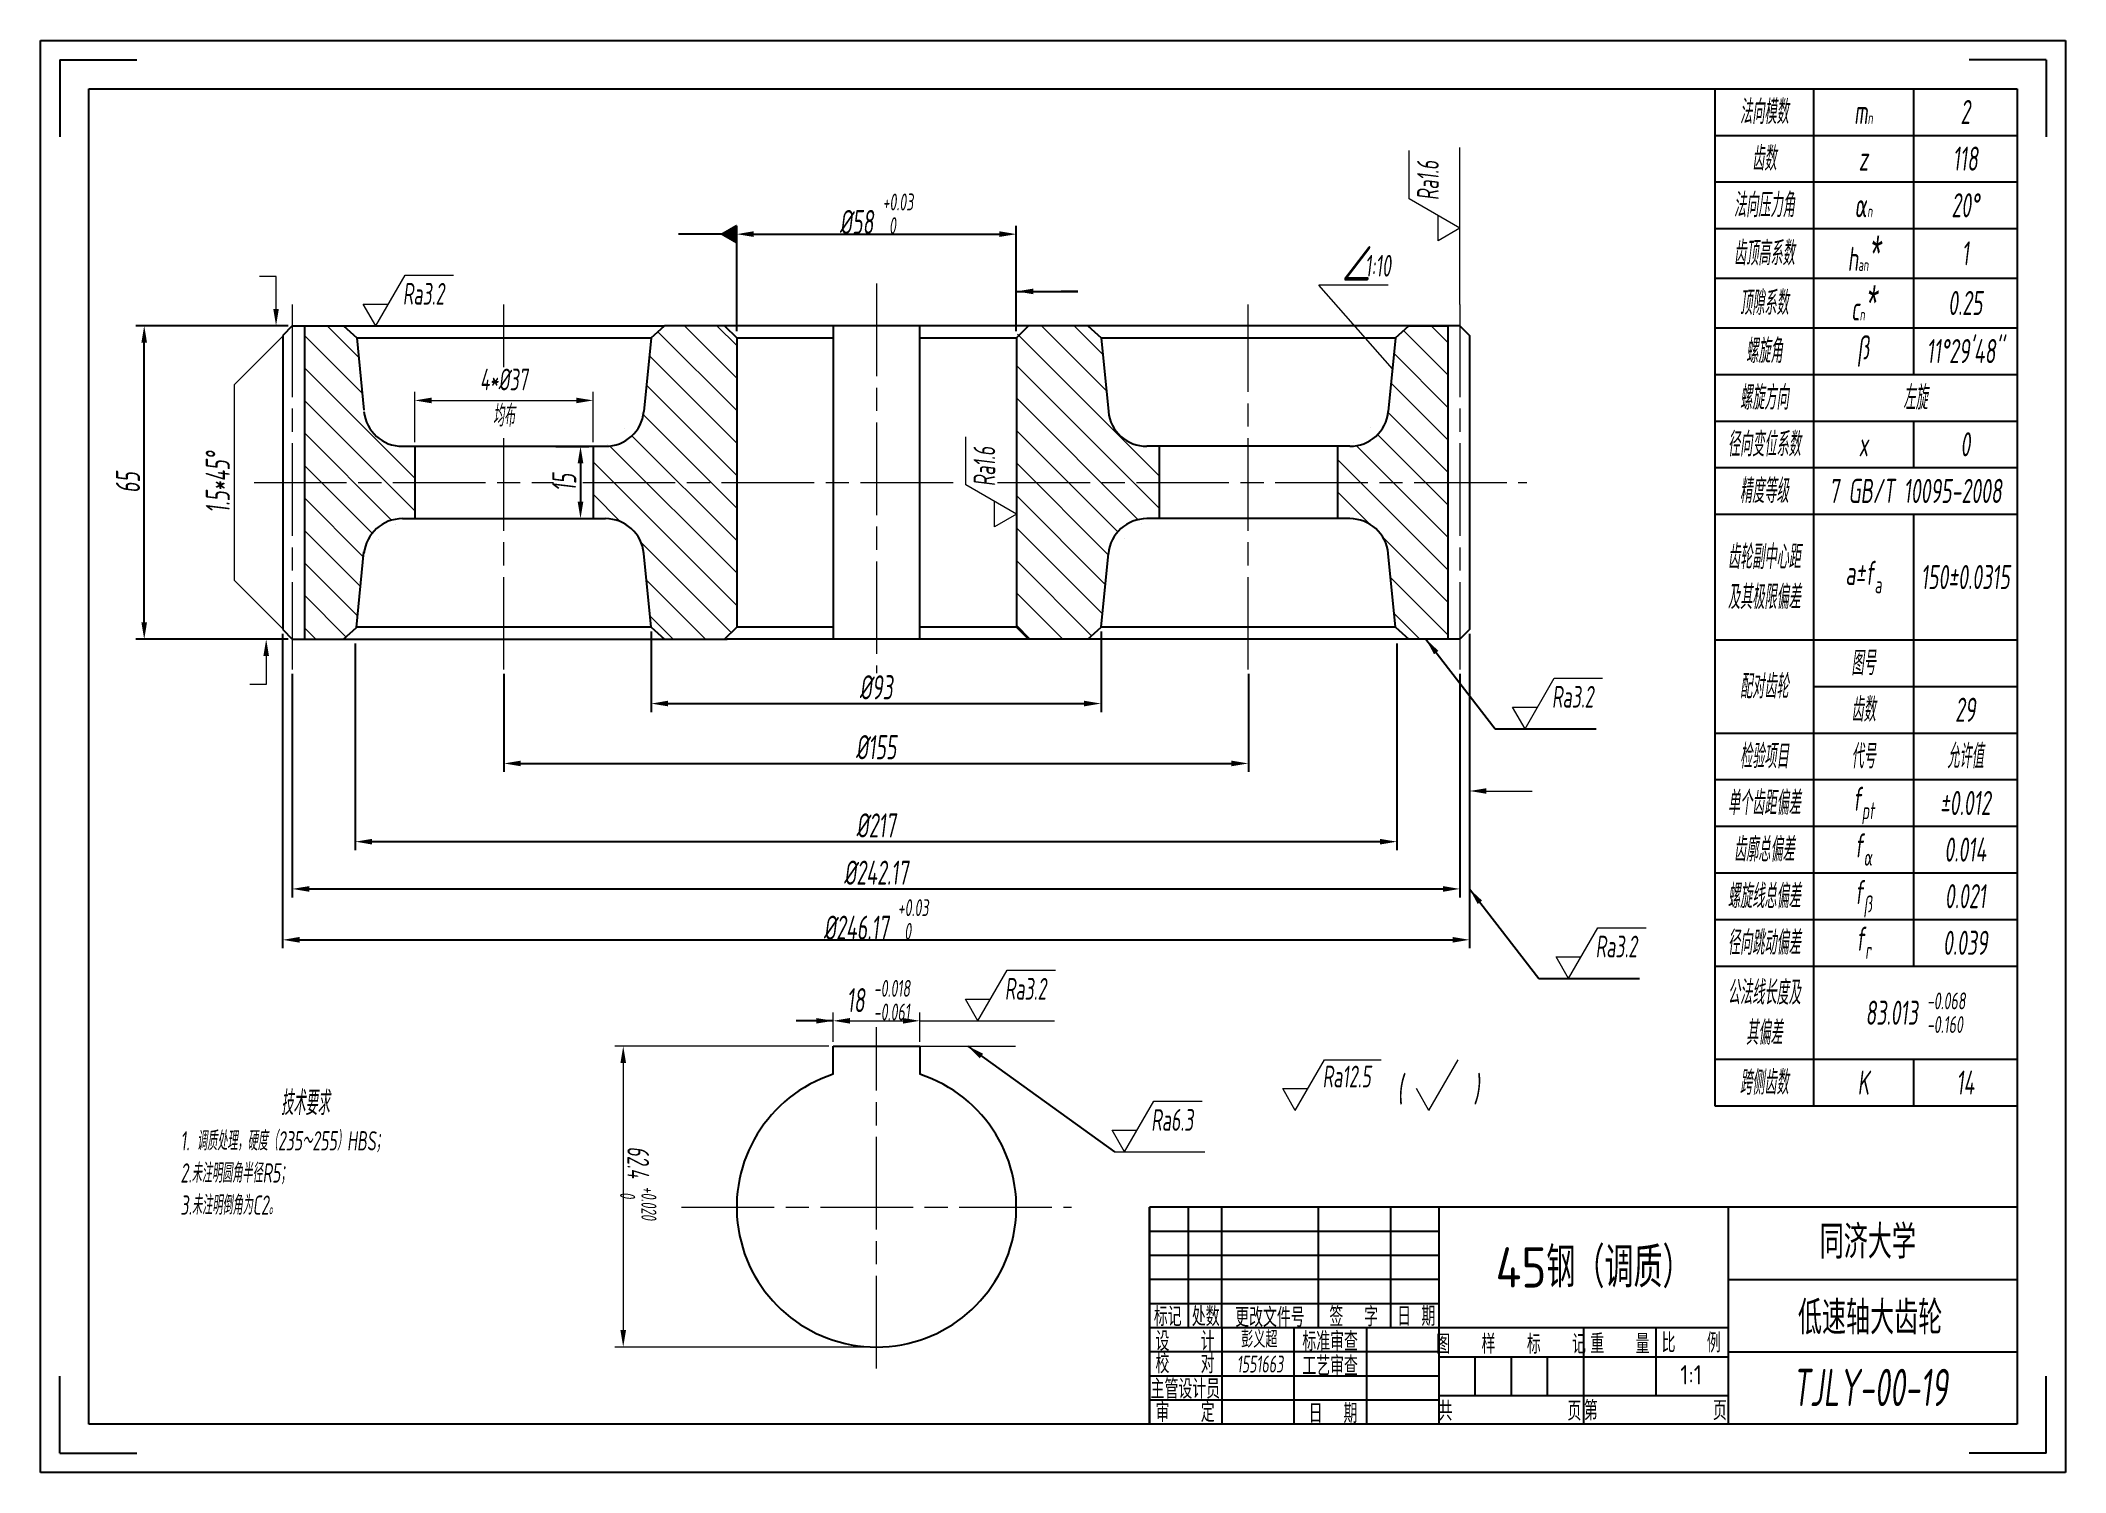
# Model space of a CAD drawing. Extents: x 6161 to 8470, y 661 to 1010.
# Drawn here: x 6161.2 to 6581.2, y 660.9 to 957.9 of the extents above; entities that cross this region are included whole.
import ezdxf
from ezdxf.enums import TextEntityAlignment as Align

# ---------------------------------------------------------------- set-up
doc = ezdxf.new("R2010")
doc.units = 0
doc.header["$LTSCALE"] = 0.8
doc.linetypes.add('ACAD_ISO08W100', pattern=[36, 24, -3, 6, -3])
doc.layers.get('0').update_dxf_attribs({"linetype": 'CONTINUOUS'})
doc.layers.get('Defpoints').update_dxf_attribs({"linetype": 'CONTINUOUS'})
doc.layers.add('OBJ', color=7, linetype='CONTINUOUS')
doc.layers.add('OTH', color=3, linetype='CONTINUOUS')
for name, color, linetype, lineweight in [('zhongxin', 1, 'ACAD_ISO08W100', 9), ('标注', 5, 'CONTINUOUS', 9), ('粗实线', 7, 'CONTINUOUS', 25), ('细实线 波浪线', 3, 'CONTINUOUS', 9)]:
    doc.layers.add(name, color=color, linetype=linetype, lineweight=lineweight)
doc.styles.get("Standard").update_dxf_attribs({"font": 'gbenor.shx', "width": 0.7, "oblique": 7, "height": 5, "bigfont": 'gbcbig.shx'})
doc.styles.add('工程字', font='gbenor.shx', dxfattribs={"bigfont": 'gbcbig.shx'})
doc.dimstyles.new('GB-35', dxfattribs={"dimtxt": 4.5, "dimasz": 3.5, "dimexe": 1.75, "dimexo": 0.875, "dimgap": 0.875, "dimtad": 1, "dimdsep": 46, "dimtxsty": 'Standard', "dimcen": 3.5, "dimadec": 0, "dimazin": 0, "dimtfac": 0.7, "dimtmove": 0, "dimatfit": 3, "dimfxl": 1, "dimtzin": 0, "dimarcsym": 0})

msp = doc.modelspace()

# ---------------------------------------------------------------- texts
at = {"layer": 'OTH', "color": 18, "true_color": 0x000000, "style": '工程字'}
for s, height, p in [('同济大学', 6.9343, (6530.239, 705.288)), ('45钢（调质）', 8.366, (6463.019, 699.292)), ('低速轴大齿轮', 6.9343, (6525.727, 689.565))]:
    msp.add_text(s, height=height, dxfattribs=at).set_placement(p)
for s, p in [('标记', (6395.026, 693.478)), ('处数', (6402.912, 693.478)), ('更改文件号', (6416.221, 693.322)), ('签  字', (6433.595, 693.458)), ('日 期', (6446.554, 693.497)), ('设   计', (6398.625, 688.345)), ('标准审查', (6428.707, 688.327)), ('图   样   标   记', (6466.25, 687.763)), ('重   量', (6488.804, 687.819)), ('比   例', (6503.591, 688.027)), ('校   对', (6398.625, 683.72)), ('工艺审查', (6428.707, 683.247)), ('主管设计员', (6398.673, 678.457)), ('第           页', (6496.164, 673.994)), ('审   定', (6398.625, 673.605)), ('日  期', (6429.302, 673.36)), ('共           页', (6466.008, 673.866))]:
    msp.add_text(s, height=4, dxfattribs=at).set_placement(p, align=Align.MIDDLE)
at = {"layer": 'OTH', "color": 18, "true_color": 0x000000, "oblique": 7, "width": 0.7}
msp.add_text('TJLY-00-19', height=7.7345, dxfattribs=at).set_placement((6524.578, 674.705))
at = {"layer": 'OTH', "color": 18, "true_color": 0x000000, "insert": (6501.317, 683.194), "char_height": 4, "attachment_point": 1, "style": '工程字'}
msp.add_mtext_dynamic_manual_height_columns('1:1', width=7.29992, gutter_width=25, heights=[0], dxfattribs=at)
at = {"layer": '标注', "oblique": 7, "width": 0.7}
msp.add_text('(       )', height=5.5, rotation=360, dxfattribs=at).set_placement((6442.629, 737.778))
at = {"layer": '标注', "char_height": 4.5, "width": 17.89203, "attachment_point": 5, "rotation": 90}
for insert in [(6448.988, 928.892), (6356.988, 869.572)]:
    msp.add_mtext('Ra1.6', dxfattribs=dict(at, insert=insert))
at = {"layer": '标注', "width": 5.59873, "attachment_point": 1}
for s, insert, char_height in [('∠', (6431.278, 915.154), 7), ('1:10', (6435.921, 913.464), 4.5)]:
    msp.add_mtext(s, dxfattribs=dict(at, insert=insert, char_height=char_height))
at = {"layer": '标注', "attachment_point": 5}
for s, insert, char_height in [('Ra3.2', (6240.671, 905.396), 4.5), ('4*%%C37 \\P均布', (6257.338, 883.868), 4.5), ('Ra3.2', (6479.016, 821.823), 4.5), ('Ra3.2', (6488.066, 770.026), 4.5), ('\\A1;18 {\\H0.7x;\\S-0.018^ -0.061;}', (6335.016, 758.896), 5), ('Ra3.2', (6365.538, 761.248), 4.5), ('Ra12.5', (6432.148, 743.063), 4.5), ('Ra6.3', (6395.956, 734.054), 4.5)]:
    msp.add_mtext(s, dxfattribs=dict(at, insert=insert, char_height=char_height))
for s, insert, char_height, rotation in [('1.5*45%%D', (6197.988, 866.263), 5, 90), ('\\A1;62.4 {\\H0.7x;\\S+0.020^  0;}', (6285.214, 720.922), 4.5, 270)]:
    msp.add_mtext(s, dxfattribs=dict(at, insert=insert, char_height=char_height, rotation=rotation))
at = {"layer": '标注', "attachment_point": 1}
for s, width, insert, char_height in [('           技术要求\\P{\\H0.8x;1. 调质处理，硬度（235～255）HBS；\\P2.未注明圆角半径R5；\\P3.未注明倒角为C2。}', 56.29251, (6190.249, 740.061), 5), ('1551663', 9.45107, (6409.348, 685.171), 3.5)]:
    msp.add_mtext_dynamic_manual_height_columns(s, width=width, gutter_width=25, heights=[0], dxfattribs=dict(at, insert=insert, char_height=char_height))
at = {"layer": '标注', "insert": (6410.244, 690.321), "char_height": 3.5, "attachment_point": 1, "style": '工程字'}
msp.add_mtext_dynamic_manual_height_columns('彭义超', width=9.45107, gutter_width=25, heights=[0], dxfattribs=at)

# ---------------------------------------------------------------- blocks, each defined once
blk = doc.blocks.new('*T39')
at = {"layer": '标注', "color": 0, "linetype": 'ByBlock', "lineweight": -2, "transparency": 16777216}
for p, q in [((0, 0), (62.74, 0)), ((0, 0), (0, -210.97)), ((20.5, 0), (20.5, -210.97)), ((41.18, 0), (41.18, -59.25)), ((62.74, 0), (62.74, -210.97)), ((0, -9.67), (62.74, -9.67)), ((0, -19.33), (62.74, -19.33)), ((0, -29), (62.74, -29)), ((0, -39.29), (62.74, -39.29)), ((0, -49.58), (62.74, -49.58)), ((0, -59.25), (62.74, -59.25)), ((0, -68.92), (62.74, -68.92)), ((41.18, -68.92), (41.18, -78.58)), ((0, -78.58), (62.74, -78.58)), ((0, -88.25), (62.74, -88.25)), ((41.18, -88.25), (41.18, -181.97)), ((0, -114.3), (62.74, -114.3)), ((20.5, -123.97), (62.74, -123.97)), ((0, -133.64), (62.74, -133.64)), ((0, -143.3), (62.74, -143.3)), ((0, -152.97), (62.74, -152.97)), ((0, -162.64), (62.74, -162.64)), ((0, -172.3), (62.74, -172.3)), ((0, -181.97), (62.74, -181.97)), ((0, -201.3), (62.74, -201.3)), ((41.18, -201.3), (41.18, -210.97)), ((0, -210.97), (62.74, -210.97))]:
    blk.add_line(p, q, dxfattribs=at)
at = {"layer": '标注', "color": 0, "transparency": 16777216, "char_height": 5, "attachment_point": 5}
for s, insert, width in [('法向模数', (10.25, -4.83), 17.5046), ('m{\\H0.5x;n}', (30.84, -4.83), 17.6741), ('2', (51.96, -4.83), 18.5597), ('齿数', (10.25, -14.5), 17.5046), ('118', (51.96, -14.5), 18.5597), ('z', (30.84, -14.5), 17.6741), ('法向压力角', (10.25, -24.17), 17.5046), ('α{\\H0.5x;n}', (30.84, -24.17), 17.6741), ('20%%D', (51.96, -24.17), 18.5597), ('齿顶高系数', (10.25, -34.15), 17.5046), ('h{\\H0.5x;an\\fArial Narrow|b0|i0|c0|p34;\\H2.9166x;\\C256;*}', (30.84, -34.15), 17.6741), ('1', (51.96, -34.15), 18.5597), ('顶隙系数', (10.25, -44.44), 17.5046), ('c{\\H0.5x;n\\fArial Narrow|b0|i0|c0|p34;\\H2.9166x;\\C256;*}', (30.84, -44.44), 17.6741), ('0.25', (51.96, -44.44), 18.5597), ('螺旋角', (10.25, -54.42), 17.5046), ('β', (30.84, -54.42), 17.6741), ("11%%D29'48''", (51.96, -54.42), 18.5597), ('螺旋方向', (10.25, -64.08), 17.5046), ('左旋', (41.62, -64.08), 39.2337), ('径向变位系数', (10.25, -73.75), 17.5046), ('0', (51.96, -73.75), 18.5597), ('x', (30.84, -73.75), 17.6741), ('精度等级', (10.25, -83.42), 17.5046), ('7 GB/T 10095-2008', (41.62, -83.42), 39.2337), ('齿轮副中心距及其极限偏差', (10.25, -101.28), 17.5046), ('\\A1;a%%Pf{\\H0.7x;\\S^ a;}', (30.84, -101.28), 17.6741), ('150%%P0.0315', (51.96, -101.28), 18.5597), ('图号', (30.84, -119.14), 17.6741), ('配对齿轮', (10.25, -123.97), 17.5046), ('齿数', (30.84, -128.8), 17.6741), ('29', (51.96, -128.8), 18.5597), ('检验项目', (10.25, -138.47), 17.5046), ('代号', (30.84, -138.47), 17.6741), ('允许值', (51.96, -138.47), 18.5597), ('单个齿距偏差', (10.25, -148.14), 17.5046), ('\\A1;f{\\H0.7x;\\S^ pt;}', (30.84, -148.14), 17.6741), ('%%P0.012', (51.96, -148.14), 18.5597), ('齿廓总偏差', (10.25, -157.8), 17.5046), ('\\A1;f{\\H0.7x;\\S^ α;}', (30.84, -157.8), 17.6741), ('0.014', (51.96, -157.8), 18.5597), ('螺旋线总偏差', (10.25, -167.47), 17.5046), ('\\A1;f{\\H0.7x;\\S^ β;}', (30.84, -167.47), 17.6741), ('0.021', (51.96, -167.47), 18.5597), ('径向跳动偏差', (10.25, -177.14), 17.5046), ('\\A1;f{\\H0.7x;\\S^ r;}', (30.84, -177.14), 17.6741), ('0.039', (51.96, -177.14), 18.5597), ('公法线长度及其偏差', (10.25, -191.64), 17.5046), ('\\A1;83.013 {\\H0.7x;\\S-0.068^ -0.160;}', (41.62, -191.64), 39.2337), ('跨侧齿数', (10.25, -206.14), 17.5046), ('K', (30.84, -206.14), 17.6741), ('14', (51.96, -206.14), 18.5597)]:
    blk.add_mtext(s, dxfattribs=dict(at, insert=insert, width=width))
blk = doc.blocks.new('*D40')
at = {"layer": 'Defpoints', "color": 0, "transparency": 16777216}
for p in [(6363.62, 917.77), (6305.62, 896.76), (6363.62, 896.76)]:
    blk.add_point(p, dxfattribs=at)
at = {"layer": '标注', "color": 0, "lineweight": -2, "transparency": 16777216}
for p, q in [((6305.62, 897.64), (6305.62, 919.52)), ((6309.12, 917.77), (6360.12, 917.77)), ((6363.62, 897.64), (6363.62, 919.52))]:
    blk.add_line(p, q, dxfattribs=at)
at = {"layer": '标注', "color": 0, "transparency": 16777216}
for points in [[(6309.12, 918.36), (6309.12, 917.19), (6305.62, 917.77)], [(6360.12, 918.36), (6360.12, 917.19), (6363.62, 917.77)]]:
    blk.add_solid(points, dxfattribs=at)
at = {"layer": '标注', "color": 0, "transparency": 16777216, "insert": (6334.62, 921.99), "char_height": 5, "attachment_point": 5}
blk.add_mtext('%%C58 {\\H0.7x;\\S+0.03^  0;}', dxfattribs=at)
blk = doc.blocks.new('*D42')
at = {"layer": 'Defpoints', "color": 0, "transparency": 16777216}
for p in [(6287.89, 836.25), (6381.19, 836.25), (6381.19, 820.41)]:
    blk.add_point(p, dxfattribs=at)
at = {"layer": '标注', "color": 0, "lineweight": -2, "transparency": 16777216}
for p, q in [((6287.89, 835.38), (6287.89, 818.66)), ((6381.19, 835.38), (6381.19, 818.66)), ((6291.39, 820.41), (6377.69, 820.41))]:
    blk.add_line(p, q, dxfattribs=at)
at = {"layer": '标注', "color": 0, "transparency": 16777216}
for points in [[(6291.39, 821), (6291.39, 819.83), (6287.89, 820.41)], [(6377.69, 821), (6377.69, 819.83), (6381.19, 820.41)]]:
    blk.add_solid(points, dxfattribs=at)
at = {"layer": '标注', "color": 0, "transparency": 16777216, "insert": (6334.54, 823.79), "char_height": 5, "attachment_point": 5}
blk.add_mtext('%%C93', dxfattribs=at)
blk = doc.blocks.new('*D43')
at = {"layer": 'Defpoints', "color": 0, "transparency": 16777216}
for p in [(6257.34, 827.46), (6411.74, 827.46), (6411.74, 807.99)]:
    blk.add_point(p, dxfattribs=at)
at = {"layer": '标注', "color": 0, "lineweight": -2, "transparency": 16777216}
for p, q in [((6257.34, 826.58), (6257.34, 806.24)), ((6411.74, 826.58), (6411.74, 806.24)), ((6260.84, 807.99), (6408.24, 807.99))]:
    blk.add_line(p, q, dxfattribs=at)
at = {"layer": '标注', "color": 0, "transparency": 16777216}
for points in [[(6260.84, 808.57), (6260.84, 807.41), (6257.34, 807.99)], [(6408.24, 808.57), (6408.24, 807.41), (6411.74, 807.99)]]:
    blk.add_solid(points, dxfattribs=at)
at = {"layer": '标注', "color": 0, "transparency": 16777216, "insert": (6334.54, 811.36), "char_height": 5, "attachment_point": 5}
blk.add_mtext('%%C155', dxfattribs=at)
blk = doc.blocks.new('*D41')
at = {"layer": 'Defpoints', "color": 0, "transparency": 16777216}
for p in [(6226.51, 833.76), (6442.54, 833.76), (6442.54, 791.77)]:
    blk.add_point(p, dxfattribs=at)
at = {"layer": '标注', "color": 0, "lineweight": -2, "transparency": 16777216}
for p, q in [((6226.51, 832.89), (6226.51, 790.02)), ((6442.54, 832.89), (6442.54, 790.02)), ((6230.01, 791.77), (6439.04, 791.77))]:
    blk.add_line(p, q, dxfattribs=at)
at = {"layer": '标注', "color": 0, "transparency": 16777216}
for points in [[(6230.01, 792.35), (6230.01, 791.18), (6226.51, 791.77)], [(6439.04, 792.35), (6439.04, 791.18), (6442.54, 791.77)]]:
    blk.add_solid(points, dxfattribs=at)
at = {"layer": '标注', "color": 0, "transparency": 16777216, "insert": (6334.52, 795.14), "char_height": 5, "attachment_point": 5}
blk.add_mtext('%%C217', dxfattribs=at)
blk = doc.blocks.new('*D44')
at = {"layer": 'Defpoints', "color": 0, "transparency": 16777216}
for p in [(6213.45, 827.46), (6455.62, 827.46), (6455.62, 781.97)]:
    blk.add_point(p, dxfattribs=at)
at = {"layer": '标注', "color": 0, "lineweight": -2, "transparency": 16777216}
for p, q in [((6213.45, 826.58), (6213.45, 780.22)), ((6455.62, 826.58), (6455.62, 780.22)), ((6216.95, 781.97), (6452.12, 781.97))]:
    blk.add_line(p, q, dxfattribs=at)
at = {"layer": '标注', "color": 0, "transparency": 16777216}
for points in [[(6216.95, 782.55), (6216.95, 781.38), (6213.45, 781.97)], [(6452.12, 782.55), (6452.12, 781.38), (6455.62, 781.97)]]:
    blk.add_solid(points, dxfattribs=at)
at = {"layer": '标注', "color": 0, "transparency": 16777216, "insert": (6334.54, 785.34), "char_height": 5, "attachment_point": 5}
blk.add_mtext('%%C242.17', dxfattribs=at)
blk = doc.blocks.new('*D45')
at = {"layer": 'Defpoints', "color": 0, "transparency": 16777216}
for p in [(6211.45, 835.76), (6457.62, 835.76), (6457.62, 771.41)]:
    blk.add_point(p, dxfattribs=at)
at = {"layer": '标注', "color": 0, "lineweight": -2, "transparency": 16777216}
for p, q in [((6211.45, 834.89), (6211.45, 769.66)), ((6457.62, 834.89), (6457.62, 769.66)), ((6214.95, 771.41), (6454.12, 771.41))]:
    blk.add_line(p, q, dxfattribs=at)
at = {"layer": '标注', "color": 0, "transparency": 16777216}
for points in [[(6214.95, 772), (6214.95, 770.83), (6211.45, 771.41)], [(6454.12, 772), (6454.12, 770.83), (6457.62, 771.41)]]:
    blk.add_solid(points, dxfattribs=at)
at = {"layer": '标注', "color": 0, "transparency": 16777216, "insert": (6334.54, 775.63), "char_height": 5, "attachment_point": 5}
blk.add_mtext('%%C246.17 {\\H0.7x;\\S+0.03^  0;}', dxfattribs=at)
blk = doc.blocks.new('*D46')
at = {"layer": 'Defpoints', "color": 0, "transparency": 16777216}
for p in [(6182.74, 898.76), (6213.45, 898.76), (6213.45, 833.76)]:
    blk.add_point(p, dxfattribs=at)
at = {"layer": '标注', "color": 0, "lineweight": -2, "transparency": 16777216}
for p, q in [((6212.58, 898.76), (6180.99, 898.76)), ((6182.74, 837.26), (6182.74, 895.26)), ((6212.58, 833.76), (6180.99, 833.76))]:
    blk.add_line(p, q, dxfattribs=at)
at = {"layer": '标注', "color": 0, "transparency": 16777216}
for points in [[(6182.15, 895.26), (6183.32, 895.26), (6182.74, 898.76)], [(6182.15, 837.26), (6183.32, 837.26), (6182.74, 833.76)]]:
    blk.add_solid(points, dxfattribs=at)
at = {"layer": '标注', "color": 0, "transparency": 16777216, "insert": (6179.36, 866.26), "char_height": 5, "attachment_point": 5, "rotation": 90}
blk.add_mtext('65', dxfattribs=at)
blk = doc.blocks.new('*D47')
at = {"layer": 'Defpoints', "color": 0, "transparency": 16777216}
for p in [(6267.27, 873.76), (6267.27, 858.76), (6273.23, 858.76)]:
    blk.add_point(p, dxfattribs=at)
at = {"layer": '标注', "color": 0, "lineweight": -2, "transparency": 16777216}
for p, q in [((6268.14, 873.76), (6274.98, 873.76)), ((6273.23, 870.26), (6273.23, 862.26)), ((6268.14, 858.76), (6274.98, 858.76))]:
    blk.add_line(p, q, dxfattribs=at)
at = {"layer": '标注', "color": 0, "transparency": 16777216}
for points in [[(6272.64, 870.26), (6273.81, 870.26), (6273.23, 873.76)], [(6272.64, 862.26), (6273.81, 862.26), (6273.23, 858.76)]]:
    blk.add_solid(points, dxfattribs=at)
at = {"layer": '标注', "color": 0, "transparency": 16777216, "insert": (6269.85, 866.26), "char_height": 5, "attachment_point": 5, "rotation": 90}
blk.add_mtext('15', dxfattribs=at)

# ---------------------------------------------------------------- dimensions: what is measured, and where the dimension line sits
at = {"layer": '标注'}
for base, p1, p2, text, picture, middle in [((6363.621, 917.772), (6305.621, 896.763), (6363.621, 896.763), '%%C58 {\\H0.7x;\\S+0.03^  0;}', '*D40', (6334.621, 917.772)), ((6457.621, 771.415), (6211.454, 835.763), (6457.621, 835.763), '%%C<> {\\H0.7x;\\S+0.03^  0;}', '*D45', (6334.538, 771.415)), ((6442.538, 791.766), (6226.508, 833.763), (6442.538, 833.763), '%%C217', '*D41', (6334.523, 791.766)), ((6455.621, 781.966), (6213.454, 827.458), (6455.621, 827.458), '%%C242.17', '*D44', (6334.538, 781.966))]:
    dim = msp.add_linear_dim(base=base, p1=p1, p2=p2, text=text, dimstyle='GB-35', dxfattribs=at)
    dim.commit()
    dim.dimension.update_dxf_attribs({"geometry": picture, "text_midpoint": middle, "dimtype": 160})
dim = msp.add_linear_dim(base=(6182.735, 898.763), p1=(6213.454, 833.763), p2=(6213.454, 898.763), angle=90, dimstyle='GB-35', dxfattribs=at)
dim.commit()
dim.dimension.update_dxf_attribs({"geometry": '*D46', "text_midpoint": (6182.735, 866.263), "dimtype": 160})
dim = msp.add_linear_dim(base=(6273.226, 858.763), p1=(6267.268, 873.763), p2=(6267.268, 858.763), angle=90, dimstyle='GB-35', dxfattribs=at)
dim.commit()
dim.dimension.update_dxf_attribs({"geometry": '*D47', "text_midpoint": (6269.851, 866.263)})
for base, p1, p2, text, picture, middle in [((6381.186, 820.414), (6287.889, 836.251), (6381.186, 836.251), '%%C93', '*D42', (6334.538, 823.789)), ((6411.738, 807.99), (6257.338, 827.458), (6411.738, 827.458), '%%C155', '*D43', (6334.538, 811.365))]:
    dim = msp.add_linear_dim(base=base, p1=p1, p2=p2, text=text, dimstyle='GB-35', dxfattribs=at)
    dim.commit()
    dim.dimension.update_dxf_attribs({"geometry": picture, "text_midpoint": middle})

# ---------------------------------------------------------------- hatches: boundary and pattern name
at = {"layer": '细实线 波浪线'}
h = msp.add_hatch(dxfattribs=at)
h.set_pattern_fill('ANSI31', color=256, scale=1.5, angle=-90)
h.set_pattern_definition([(315, (4253.3395, 717.568), (3.367596, 3.367596), [])])
edge = h.paths.add_edge_path()
edge.add_line((6445.038, 898.763), (6442.289, 896.275))
edge.add_line((6442.289, 896.275), (6440.758, 880.967))
edge.add_arc((6432.798, 881.763), 8, 270, 354.28941, ccw=False)
edge.add_line((6432.798, 873.763), (6430.238, 873.763))
edge.add_line((6430.238, 873.763), (6430.238, 858.763))
edge.add_line((6430.238, 858.763), (6432.798, 858.763))
edge.add_arc((6432.798, 850.763), 8, 5.71059, 90, ccw=False)
edge.add_line((6440.758, 851.559), (6442.538, 833.763))
edge.add_line((6442.538, 833.763), (6453.121, 833.763))
edge.add_line((6453.121, 833.763), (6453.121, 898.763))
edge.add_line((6453.121, 898.763), (6445.038, 898.763))
edge = h.paths.add_edge_path()
edge.add_line((6378.438, 833.763), (6381.186, 836.251))
edge.add_line((6381.186, 836.251), (6382.717, 851.559))
edge.add_arc((6390.677, 850.763), 8, 90, 174.28941, ccw=False)
edge.add_line((6390.677, 858.763), (6393.238, 858.763))
edge.add_line((6393.238, 858.763), (6393.238, 873.763))
edge.add_line((6393.238, 873.763), (6390.677, 873.763))
edge.add_arc((6390.677, 881.763), 8, 185.71059, 270, ccw=False)
edge.add_line((6382.717, 880.967), (6380.938, 898.763))
edge.add_line((6380.938, 898.763), (6365.621, 898.763))
edge.add_line((6365.621, 898.763), (6363.621, 896.763))
edge.add_line((6363.621, 896.763), (6363.621, 835.763))
edge.add_line((6363.621, 835.763), (6365.621, 833.763))
edge.add_line((6365.621, 833.763), (6378.438, 833.763))
edge = h.paths.add_edge_path()
edge.add_line((6224.067, 833.763), (6226.783, 836.221))
edge.add_line((6226.783, 836.221), (6228.317, 851.559))
edge.add_arc((6236.277, 850.763), 8, 90, 174.28941, ccw=False)
edge.add_line((6236.277, 858.763), (6238.838, 858.763))
edge.add_line((6238.838, 858.763), (6238.838, 873.763))
edge.add_line((6238.838, 873.763), (6236.277, 873.763))
edge.add_arc((6236.277, 881.763), 8, 185.71059, 270, ccw=False)
edge.add_line((6228.317, 880.967), (6226.538, 898.763))
edge.add_line((6226.538, 898.763), (6215.954, 898.763))
edge.add_line((6215.954, 898.763), (6215.954, 833.763))
edge.add_line((6215.954, 833.763), (6224.067, 833.763))
edge = h.paths.add_edge_path()
edge.add_line((6303.121, 833.763), (6305.621, 836.263))
edge.add_line((6305.621, 836.263), (6305.621, 896.763))
edge.add_line((6305.621, 896.763), (6303.621, 898.763))
edge.add_line((6303.621, 898.763), (6290.638, 898.763))
edge.add_line((6290.638, 898.763), (6287.889, 896.275))
edge.add_line((6287.889, 896.275), (6286.358, 880.967))
edge.add_arc((6278.398, 881.763), 8, 270, 354.28941, ccw=False)
edge.add_line((6278.398, 873.763), (6275.838, 873.763))
edge.add_line((6275.838, 873.763), (6275.838, 858.763))
edge.add_line((6275.838, 858.763), (6278.398, 858.763))
edge.add_arc((6278.398, 850.763), 8, 5.71059, 90, ccw=False)
edge.add_line((6286.358, 851.559), (6288.138, 833.763))
edge.add_line((6288.138, 833.763), (6303.121, 833.763))

# ---------------------------------------------------------------- linework, layer by layer
at = {"layer": 'OBJ', "color": 18, "true_color": 0x000000}
for p, q in [((6571.226, 715.933), (6391.226, 715.933)), ((6391.226, 670.933), (6391.226, 715.933)), ((6391.226, 670.933), (6391.226, 715.933)), ((6391.226, 715.933), (6391.226, 670.933)), ((6451.226, 715.933), (6451.226, 670.933)), ((6511.226, 715.933), (6511.226, 670.933)), ((6511.226, 700.933), (6571.226, 700.933)), ((6511.226, 690.933), (6391.226, 690.933)), ((6511.226, 685.933), (6571.226, 685.933))]:
    msp.add_line(p, q, dxfattribs=at)
at = {"layer": 'OTH', "color": 18, "true_color": 0x000000}
for p, q in [((6399.226, 715.933), (6399.226, 690.933)), ((6406.226, 690.933), (6406.226, 715.933)), ((6426.226, 715.933), (6426.226, 690.933)), ((6441.226, 715.933), (6441.226, 690.933)), ((6451.226, 710.933), (6391.226, 710.933)), ((6451.226, 705.933), (6391.226, 705.933)), ((6451.226, 700.933), (6391.226, 700.933)), ((6451.226, 695.933), (6391.226, 695.933)), ((6406.226, 690.933), (6406.226, 670.933)), ((6421.226, 670.933), (6421.226, 690.933)), ((6436.226, 690.933), (6436.226, 670.933)), ((6481.226, 690.933), (6481.226, 670.933)), ((6496.226, 690.933), (6496.226, 676.933)), ((6451.226, 685.933), (6391.226, 685.933)), ((6451.226, 684.933), (6511.226, 684.933)), ((6458.726, 684.933), (6458.726, 676.933)), ((6466.226, 684.933), (6466.226, 676.933)), ((6473.726, 684.933), (6473.726, 676.933)), ((6451.226, 680.933), (6391.226, 680.933)), ((6451.226, 676.933), (6511.226, 676.933)), ((6451.226, 675.933), (6391.226, 675.933))]:
    msp.add_line(p, q, dxfattribs=at)
at = {"layer": 'zhongxin'}
for p, q in [((6334.621, 907.506), (6334.621, 826.739)), ((6213.454, 903.19), (6213.454, 827.458)), ((6257.338, 890.188), (6257.338, 903.19)), ((6411.738, 827.458), (6411.738, 903.19)), ((6455.621, 903.19), (6455.621, 827.458)), ((6257.338, 827.458), (6257.338, 876.219)), ((6205.521, 866.263), (6267.647, 866.263)), ((6273.689, 866.263), (6350.675, 866.263)), ((6359.727, 866.263), (6469.513, 866.263)), ((6334.621, 682.535), (6334.621, 753.305)), ((6294.198, 715.961), (6375.044, 715.961))]:
    msp.add_line(p, q, dxfattribs=at)
at = {"layer": '标注'}
for p, q in [((6445.121, 925.063), (6445.121, 935.084)), ((6455.621, 903.19), (6455.621, 935.759)), ((6455.621, 919), (6445.121, 925.063)), ((6451.121, 916.402), (6451.121, 921.598)), ((6455.621, 919), (6451.121, 916.402)), ((6230.779, 898.763), (6236.842, 909.263)), ((6236.842, 909.263), (6246.863, 909.263)), ((6440.753, 907.213), (6426.332, 907.213)), ((6441.648, 889.865), (6426.332, 907.213)), ((6230.779, 898.763), (6228.181, 903.263)), ((6228.181, 903.263), (6233.378, 903.263)), ((6211.621, 896.763), (6201.363, 886.505)), ((6201.363, 886.505), (6201.363, 846.021)), ((6238.838, 874.638), (6238.838, 885.032)), ((6242.338, 883.282), (6272.338, 883.282)), ((6275.838, 874.638), (6275.838, 885.032)), ((6258.213, 873.763), (6269.482, 873.763)), ((6353.121, 865.743), (6353.121, 875.764)), ((6363.621, 859.681), (6353.121, 865.743)), ((6359.121, 857.082), (6359.121, 862.279)), ((6258.213, 858.763), (6269.482, 858.763)), ((6363.621, 859.681), (6359.121, 857.082)), ((6211.621, 835.763), (6201.363, 846.021)), ((6469.124, 815.19), (6475.186, 825.69)), ((6475.186, 825.69), (6485.208, 825.69)), ((6469.124, 815.19), (6466.526, 819.69)), ((6466.526, 819.69), (6471.722, 819.69)), ((6461.121, 802.276), (6470.601, 802.276)), ((6478.174, 763.394), (6484.236, 773.894)), ((6484.236, 773.894), (6494.258, 773.894)), ((6355.646, 754.615), (6361.708, 765.115)), ((6361.708, 765.115), (6371.73, 765.115)), ((6478.174, 763.394), (6475.576, 767.894)), ((6475.576, 767.894), (6480.772, 767.894)), ((6325.621, 750.236), (6325.621, 756.365)), ((6343.621, 750.236), (6343.621, 756.365)), ((6355.646, 754.615), (6353.048, 759.115)), ((6353.048, 759.115), (6358.244, 759.115)), ((6329.121, 754.615), (6340.121, 754.615)), ((6343.621, 754.615), (6371.539, 754.615)), ((6324.746, 749.361), (6280.339, 749.361)), ((6343.621, 749.361), (6363.465, 749.361)), ((6282.089, 745.861), (6282.089, 690.461)), ((6421.481, 736.042), (6427.543, 746.542)), ((6427.543, 746.542), (6439.287, 746.542)), ((6449.19, 736.042), (6455.252, 746.542)), ((6449.19, 736.042), (6455.252, 746.542)), ((6421.481, 736.042), (6418.883, 740.542)), ((6418.883, 740.542), (6424.079, 740.542)), ((6449.19, 736.042), (6446.592, 740.542)), ((6449.19, 736.042), (6446.592, 740.542)), ((6386.064, 727.421), (6392.126, 737.921)), ((6392.126, 737.921), (6402.148, 737.921)), ((6386.064, 727.421), (6383.466, 731.921)), ((6383.466, 731.921), (6388.662, 731.921)), ((6383.981, 727.421), (6402.685, 727.421)), ((6333.746, 686.961), (6280.339, 686.961))]:
    msp.add_line(p, q, dxfattribs=at)
for points in [[(6210.082, 902.263), (6210.082, 908.978), (6206.675, 908.978)], [(6208.037, 830.263), (6208.037, 824.383), (6204.63, 824.383)]]:
    msp.add_lwpolyline(points, dxfattribs=at)
for points in [[(6210.666, 902.263), (6210.082, 898.763), (6209.499, 902.263)], [(6242.338, 883.865), (6242.338, 882.699), (6238.838, 883.282)], [(6272.338, 883.865), (6272.338, 882.699), (6275.838, 883.282)], [(6207.454, 830.263), (6208.037, 833.763), (6208.62, 830.263)], [(6461.121, 801.693), (6457.621, 802.276), (6461.121, 802.86)], [(6329.121, 755.199), (6329.121, 754.032), (6325.621, 754.615)], [(6340.121, 755.199), (6340.121, 754.032), (6343.621, 754.615)], [(6281.506, 745.861), (6282.673, 745.861), (6282.089, 749.361)], [(6281.506, 690.461), (6282.673, 690.461), (6282.089, 686.961)]]:
    msp.add_solid(points, dxfattribs=at)
at = {"layer": '粗实线'}
for p, q in [((6161.226, 660.933), (6161.226, 957.933)), ((6161.226, 957.933), (6581.226, 957.933)), ((6581.226, 957.933), (6581.226, 660.933)), ((6165.226, 953.933), (6165.226, 937.933)), ((6165.226, 953.933), (6181.226, 953.933)), ((6577.226, 953.933), (6561.226, 953.933)), ((6577.226, 953.933), (6577.226, 937.933)), ((6171.226, 670.933), (6171.226, 947.933)), ((6171.226, 947.933), (6571.226, 947.933)), ((6515.226, 947.933), (6571.226, 947.933)), ((6571.226, 947.933), (6571.226, 670.933)), ((6571.226, 947.933), (6571.226, 767.933)), ((6213.454, 898.763), (6211.454, 896.763)), ((6211.454, 896.763), (6211.454, 835.763)), ((6213.454, 898.763), (6225.567, 898.763)), ((6215.954, 898.763), (6215.954, 833.763)), ((6224.067, 898.763), (6226.816, 896.275)), ((6225.567, 898.763), (6290.638, 898.763)), ((6226.816, 896.275), (6228.317, 881.264)), ((6226.816, 896.275), (6287.889, 896.275)), ((6287.889, 896.275), (6286.358, 880.967)), ((6287.889, 896.275), (6290.638, 898.763)), ((6455.621, 898.763), (6290.638, 898.763)), ((6303.121, 898.763), (6305.621, 896.263)), ((6305.621, 896.263), (6305.621, 836.263)), ((6305.621, 896.263), (6325.621, 896.263)), ((6325.621, 898.763), (6325.621, 833.763)), ((6343.621, 833.763), (6343.621, 898.763)), ((6343.621, 896.263), (6363.621, 896.263)), ((6366.121, 898.763), (6363.621, 896.263)), ((6363.621, 896.263), (6363.621, 836.263)), ((6378.438, 898.763), (6366.121, 898.763)), ((6378.438, 898.763), (6381.186, 896.275)), ((6381.186, 896.275), (6382.717, 880.967)), ((6381.186, 896.275), (6442.289, 896.275)), ((6442.289, 896.275), (6440.758, 880.967)), ((6442.289, 896.275), (6445.038, 898.763)), ((6445.038, 898.763), (6453.121, 898.763)), ((6453.121, 898.763), (6453.121, 833.763)), ((6455.621, 898.763), (6457.621, 896.763)), ((6457.621, 896.763), (6457.621, 835.763)), ((6236.277, 873.763), (6278.398, 873.763)), ((6238.838, 873.763), (6238.838, 858.763)), ((6275.838, 873.763), (6275.838, 858.763)), ((6432.798, 873.763), (6390.677, 873.763)), ((6393.238, 873.763), (6393.238, 858.763)), ((6430.238, 873.763), (6430.238, 858.763)), ((6236.277, 858.763), (6278.398, 858.763)), ((6432.798, 858.763), (6390.677, 858.763)), ((6226.751, 836.191), (6228.317, 851.856)), ((6287.889, 836.251), (6286.358, 851.559)), ((6381.186, 836.251), (6382.717, 851.559)), ((6442.289, 836.251), (6440.758, 851.559)), ((6224.067, 833.763), (6226.751, 836.191)), ((6287.889, 836.251), (6226.816, 836.251)), ((6287.889, 836.251), (6290.638, 833.763)), ((6303.121, 833.763), (6305.621, 836.263)), ((6325.621, 836.263), (6305.621, 836.263)), ((6363.621, 836.263), (6343.621, 836.263)), ((6366.121, 833.763), (6363.621, 836.263)), ((6378.438, 833.763), (6381.186, 836.251)), ((6442.289, 836.251), (6381.186, 836.251)), ((6442.289, 836.251), (6445.038, 833.763)), ((6211.454, 835.763), (6213.454, 833.763)), ((6213.454, 833.763), (6303.621, 833.763)), ((6365.621, 833.763), (6303.621, 833.763)), ((6334.538, 833.763), (6334.454, 833.763)), ((6455.621, 833.763), (6361.954, 833.763)), ((6457.621, 835.763), (6455.621, 833.763)), ((6325.621, 743.529), (6325.621, 749.361)), ((6325.621, 749.361), (6343.621, 749.361)), ((6343.621, 749.361), (6343.621, 743.529)), ((6571.226, 726.933), (6571.226, 670.933)), ((6165.226, 664.933), (6165.226, 680.933)), ((6577.226, 664.933), (6577.226, 680.933)), ((6571.226, 670.933), (6171.226, 670.933)), ((6571.226, 670.933), (6391.226, 670.933)), ((6165.226, 664.933), (6181.226, 664.933)), ((6577.226, 664.933), (6561.226, 664.933)), ((6581.226, 660.933), (6161.226, 660.933))]:
    msp.add_line(p, q, dxfattribs=at)
for centre, radius, start, end in [((6236.277, 881.763), 8, 185.71059, 270), ((6278.398, 881.763), 8, 270, 354.28941), ((6390.677, 881.763), 8, 185.71059, 270), ((6432.798, 881.763), 8, 270, 354.28941), ((6236.277, 850.763), 8, 90, 174.28941), ((6278.398, 850.763), 8, 5.71059, 90), ((6390.677, 850.763), 8, 90, 174.28941), ((6432.798, 850.763), 8, 5.71059, 90), ((6334.621, 715.961), 29, 108.08001, 71.91999)]:
    msp.add_arc(centre, radius, start, end, dxfattribs=at)

# ---------------------------------------------------------------- block references
msp.add_blockref('*T39', (6508.487, 947.933))

msp.set_redraw_order([(e.dxf.handle, doc.entitydb.next_handle()) for e in msp.query("TEXT MTEXT ATTDEF DIMENSION ARC_DIMENSION")])  # texts and dimensions are drawn at this point

# ---------------------------------------------------------------- leaders
at = {"layer": '标注'}
for points, override in [([(6305.621, 917.772), (6295.391, 917.772), (6293.561, 917.772)], {"dimgap": 0.875, "dimtad": 0, "dimldrblk": 'DatumFilled'}), ([(6363.621, 905.892), (6376.393, 905.892), (6372.893, 905.892), (6376.393, 905.892)], {"dimgap": 0.875, "dimtad": 0}), ([(6448.571, 833.763), (6462.914, 815.19), (6483.851, 815.19)], {"dimgap": 0.875, "dimtad": 0}), ([(6457.621, 781.966), (6471.964, 763.394), (6492.901, 763.394)], {"dimgap": 0.875, "dimtad": 0}), ([(6325.621, 754.615), (6317.926, 754.615)], {"dimgap": 0.875, "dimtad": 0}), ([(6353.543, 749.361), (6383.981, 727.421)], {"dimgap": 0.875, "dimtad": 0})]:
    msp.add_leader(points, dimstyle='GB-35', override=override, dxfattribs=at)

doc.saveas('drawing.dxf')
